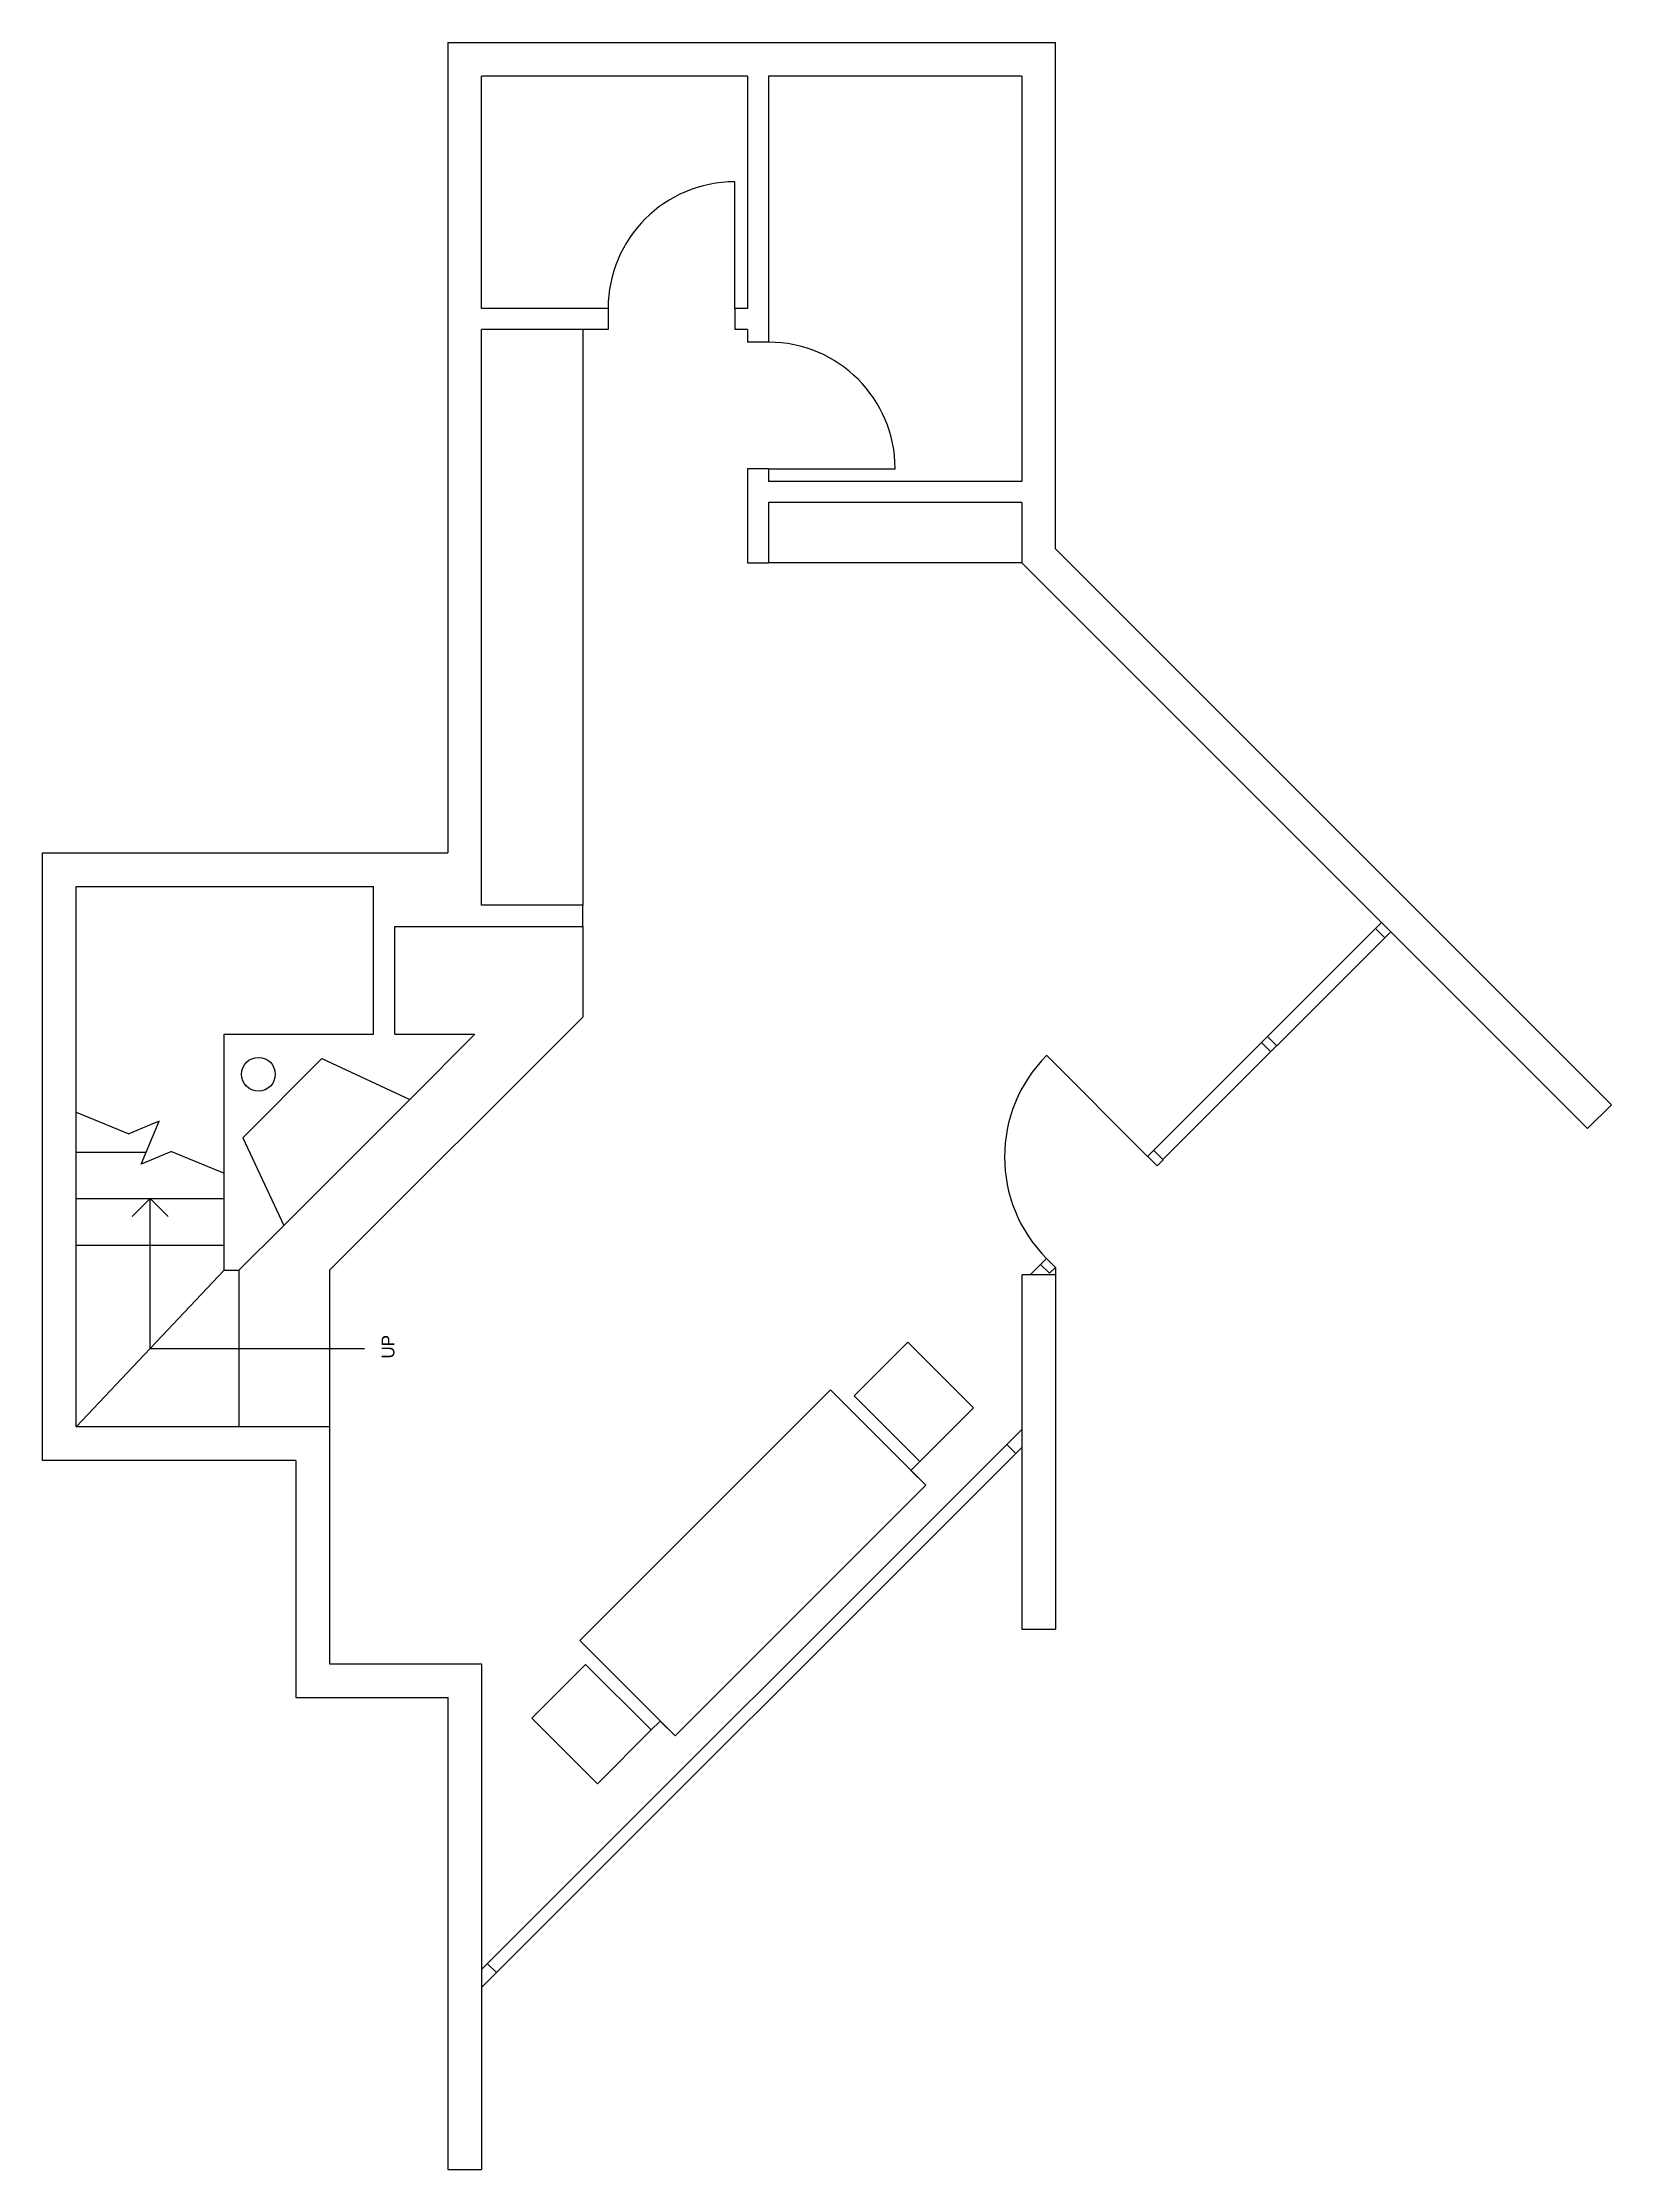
# Model space of a CAD drawing. Header units: inches. Extents: x -30960 to 5972, y 141 to 7569.
# Drawn here: x -16500 to -16128, y 141 to 645 of the extents above; entities that cross this region are included whole.
import ezdxf

# ---------------------------------------------------------------- set-up
doc = ezdxf.new("R2010")
doc.units = ezdxf.units.IN
doc.header["$LTSCALE"] = 0.5
doc.header["$MEASUREMENT"] = 0
for name, color, linetype in [('A-doors', 254, 'Continuous'), ('A-furniture', 33, 'Continuous'), ('A-glazing', 252, 'Continuous'), ('A-millwork', 252, 'Continuous'), ('A-stairs', 252, 'Continuous'), ('A-text', 254, 'Continuous'), ('A-walls', 7, 'Continuous')]:
    doc.layers.add(name, color=color, linetype=linetype)

msp = doc.modelspace()

# ---------------------------------------------------------------- texts
at = {"layer": 'A-text'}
msp.add_text('UP', height=3, rotation=90, dxfattribs=at).set_placement((-16416.81, 332.91))

# ---------------------------------------------------------------- linework, layer by layer
at = {"layer": 'A-doors'}
for p, q in [((-16336.17, 581.74), (-16336.17, 611.74)), ((-16328.17, 543.74), (-16298.17, 543.74)), ((-16238.29, 380.72), (-16262.33, 404.76))]:
    msp.add_line(p, q, dxfattribs=at)
for centre, radius, start, end in [((-16336.17, 581.74), 30, 90, 180), ((-16328.17, 543.74), 30, 0, 90), ((-16238.25, 380.67), 34, 135, 225)]:
    msp.add_arc(centre, radius, start, end, dxfattribs=at)
at = {"layer": 'A-furniture'}
msp.add_lwpolyline([(-16279.57, 321.24), (-16295.13, 336.8), (-16307.86, 324.07), (-16292.3, 308.52), (-16279.57, 321.24), (-16292.3, 308.52), (-16294.42, 306.39), (-16290.89, 302.86), (-16313.51, 325.49), (-16372.91, 266.09), (-16350.28, 243.46), (-16290.89, 302.86), (-16350.28, 243.46), (-16353.82, 247), (-16355.94, 244.88), (-16371.5, 260.43), (-16384.23, 247.7), (-16368.67, 232.15), (-16355.94, 244.88)], dxfattribs=at)
at = {"layer": 'A-glazing'}
for p, q in [((-16238.35, 380.77), (-16182.93, 436.19)), ((-16234.82, 379.97), (-16180.77, 434.03)), ((-16184.3, 434.73), (-16182.18, 432.61)), ((-16182.89, 436.15), (-16180.77, 434.03)), ((-16182.18, 432.61), (-16180.77, 434.03)), ((-16209.93, 409.19), (-16207.77, 407.02)), ((-16211.34, 407.77), (-16209.18, 405.61)), ((-16238.25, 380.67), (-16236.13, 378.55)), ((-16236.83, 382.09), (-16234.71, 379.97)), ((-16236.13, 378.55), (-16234.71, 379.97)), ((-16262.29, 356.63), (-16266.18, 352.74)), ((-16263.7, 355.22), (-16261.58, 353.1)), ((-16262.29, 356.63), (-16260.17, 354.51)), ((-16261.58, 353.1), (-16260.17, 354.51)), ((-16260.17, 354.51), (-16260.17, 352.74)), ((-16268.17, 316.09), (-16396.17, 188.09)), ((-16269.58, 310.43), (-16271.7, 312.55)), ((-16268.17, 311.84), (-16396.17, 183.84)), ((-16394.75, 189.5), (-16392.63, 187.38))]:
    msp.add_line(p, q, dxfattribs=at)
at = {"layer": 'A-millwork'}
for p, q in [((-16372.17, 576.74), (-16372.17, 440.3)), ((-16268.17, 521.43), (-16328.17, 521.43))]:
    msp.add_line(p, q, dxfattribs=at)
at = {"layer": 'A-stairs'}
for p, q in [((-16372.17, 435.3), (-16372.17, 413.83)), ((-16432.17, 353.83), (-16372.17, 413.83)), ((-16492.17, 391.29), (-16479.75, 386.14)), ((-16472.56, 389.12), (-16479.75, 386.14)), ((-16476.77, 378.96), (-16472.56, 389.12)), ((-16492.17, 381.79), (-16475.6, 381.79)), ((-16469.59, 381.93), (-16476.77, 378.96)), ((-16469.59, 381.93), (-16457.17, 376.79)), ((-16492.17, 370.79), (-16457.17, 370.79)), ((-16492.17, 359.79), (-16457.17, 359.79)), ((-16453.64, 353.83), (-16453.64, 316.74)), ((-16432.17, 353.83), (-16432.17, 316.74))]:
    msp.add_line(p, q, dxfattribs=at)
at = {"layer": 'A-text'}
for p, q in [((-16474.67, 370.79), (-16478.91, 366.55)), ((-16474.67, 370.79), (-16470.43, 366.55)), ((-16474.67, 335.29), (-16474.67, 370.79)), ((-16492.17, 316.74), (-16457.17, 353.83)), ((-16474.67, 335.29), (-16423.93, 335.29))]:
    msp.add_line(p, q, dxfattribs=at)
at = {"layer": 'A-walls'}
for p, q in [((-16404.17, 644.74), (-16404.17, 452.74)), ((-16404.17, 644.74), (-16260.17, 644.74)), ((-16260.17, 524.74), (-16260.17, 644.74)), ((-16333.17, 636.74), (-16396.17, 636.74)), ((-16396.17, 581.74), (-16396.17, 636.74)), ((-16333.17, 636.74), (-16333.17, 581.74)), ((-16328.17, 636.74), (-16328.17, 573.74)), ((-16268.17, 636.74), (-16328.17, 636.74)), ((-16268.17, 636.74), (-16268.17, 540.74)), ((-16366.17, 581.74), (-16396.17, 581.74)), ((-16366.17, 581.74), (-16366.17, 576.74)), ((-16336.17, 581.74), (-16336.17, 576.74)), ((-16333.17, 581.74), (-16336.17, 581.74)), ((-16396.17, 440.3), (-16396.17, 576.74)), ((-16366.17, 576.74), (-16396.17, 576.74)), ((-16333.17, 576.74), (-16336.17, 576.74)), ((-16333.17, 576.74), (-16333.17, 573.74)), ((-16333.17, 576.74), (-16333.17, 573.74)), ((-16328.17, 573.74), (-16333.17, 573.74)), ((-16328.17, 543.74), (-16333.17, 543.74)), ((-16333.17, 543.74), (-16333.17, 521.43)), ((-16328.17, 543.74), (-16328.17, 540.74)), ((-16328.17, 543.74), (-16328.17, 540.74)), ((-16268.17, 540.74), (-16328.17, 540.74)), ((-16328.17, 535.74), (-16328.17, 521.43)), ((-16268.17, 535.74), (-16328.17, 535.74)), ((-16268.17, 535.74), (-16268.17, 521.43)), ((-16260.17, 524.74), (-16128.46, 393.04)), ((-16333.17, 521.43), (-16328.17, 521.43)), ((-16134.12, 387.38), (-16268.17, 521.43)), ((-16500.17, 452.74), (-16404.17, 452.74)), ((-16500.17, 308.74), (-16500.17, 452.74)), ((-16492.17, 444.74), (-16421.73, 444.74)), ((-16492.17, 316.74), (-16492.17, 444.74)), ((-16421.73, 409.74), (-16421.73, 444.74)), ((-16372.17, 440.3), (-16396.17, 440.3)), ((-16372.17, 435.3), (-16372.17, 440.3)), ((-16416.73, 435.3), (-16372.17, 435.3)), ((-16416.73, 409.74), (-16416.73, 435.3)), ((-16457.17, 353.83), (-16457.17, 409.74)), ((-16457.17, 409.74), (-16421.73, 409.74)), ((-16416.73, 409.74), (-16397.73, 409.74)), ((-16397.73, 409.74), (-16413.19, 394.28)), ((-16434, 403.98), (-16452.73, 385.24)), ((-16434, 403.98), (-16413.19, 394.28)), ((-16443.17, 364.3), (-16413.19, 394.28)), ((-16128.46, 393.04), (-16134.12, 387.38)), ((-16452.73, 385.24), (-16443.03, 364.44)), ((-16443.17, 364.3), (-16453.64, 353.83)), ((-16457.17, 353.83), (-16453.64, 353.83)), ((-16268.17, 352.74), (-16268.17, 268.74)), ((-16260.17, 352.74), (-16268.06, 352.74)), ((-16260.17, 352.74), (-16260.17, 268.74)), ((-16432.17, 316.74), (-16492.17, 316.74)), ((-16432.17, 316.74), (-16432.17, 260.55)), ((-16440.17, 308.74), (-16500.17, 308.74)), ((-16440.17, 308.74), (-16440.17, 252.55)), ((-16268.17, 268.74), (-16260.17, 268.74)), ((-16432.17, 260.55), (-16396.17, 260.55)), ((-16396.17, 260.55), (-16396.17, 140.74)), ((-16440.17, 252.55), (-16404.17, 252.55)), ((-16404.17, 252.55), (-16404.17, 140.74)), ((-16404.17, 140.74), (-16396.17, 140.74))]:
    msp.add_line(p, q, dxfattribs=at)
msp.add_circle((-16449.02, 400.27), 4, dxfattribs=at)

msp.set_redraw_order([(e.dxf.handle, doc.entitydb.next_handle()) for e in msp.query("TEXT MTEXT ATTDEF DIMENSION ARC_DIMENSION")])  # texts and dimensions are drawn at this point

doc.saveas('drawing.dxf')
